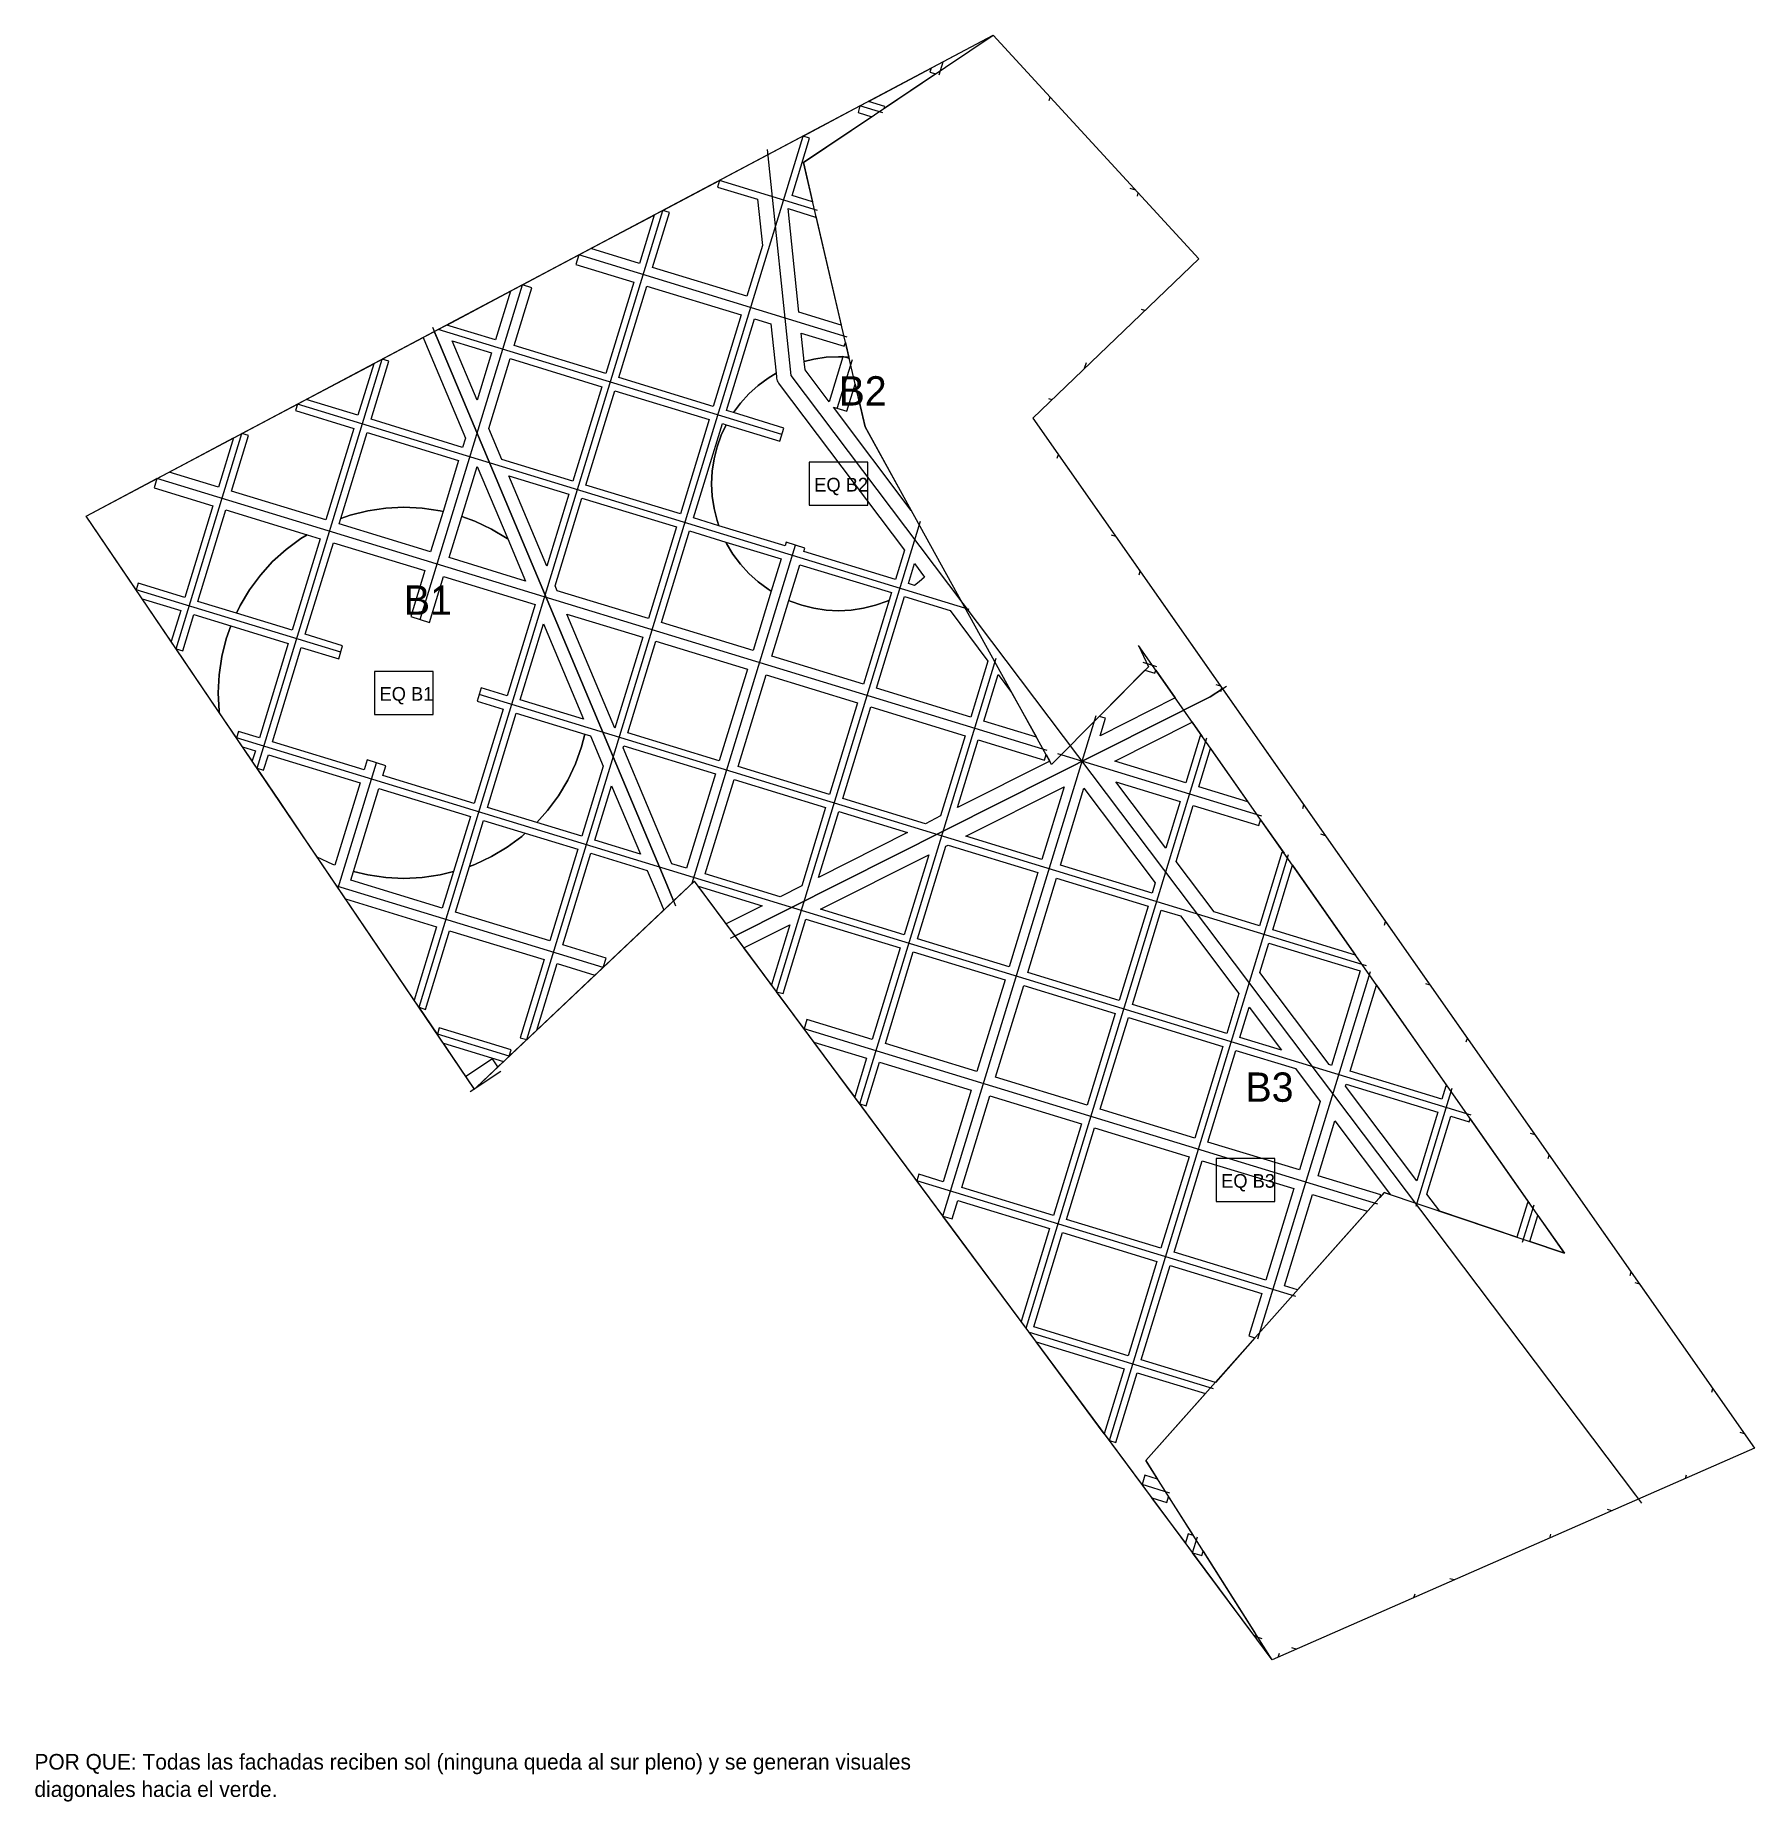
# Model space of a CAD drawing. Header units: metres. Extents: x 3873 to 16340, y -5213 to 3289.
# Drawn here: x 6581 to 8340, y -3113 to -1305 of the extents above; entities that cross this region are included whole.
import ezdxf

# ---------------------------------------------------------------- set-up
doc = ezdxf.new("R2010")
doc.units = ezdxf.units.M
for name, color, linetype, lineweight, plot in [('EQUIPAMIENTO', 5, 'Continuous', 0, False), ('LIMITE-INTERVENCION', 30, 'Continuous', 0, False), ('MANZANAS-PROPUESTAS', 33, 'Continuous', 0, False), ('SECTORES', 1, 'Continuous', 0, False), ('TEXTO', 7, 'Continuous', 0, False), ('VERDE-OBLIGATORIO', 3, 'Continuous', 0, False), ('VERDE-PROPUESTO', 82, 'Continuous', 0, False), ('VIA-BOULEVARD', 30, 'Continuous', 0, False), ('VIA-PRIMARIA', 1, 'Continuous', 0, False), ('VIA-SECUNDARIA', 8, 'Continuous', 0, False), ('VIA-TERCIARIA', 9, 'Continuous', 0, False)]:
    doc.layers.add(name, color=color, linetype=linetype, lineweight=lineweight, plot=plot)

msp = doc.modelspace()

# ---------------------------------------------------------------- texts
at = {"layer": 'EQUIPAMIENTO'}
for s, p in [('EQ B2', (7377.8, -1771.9)), ('EQ B1', (6933, -1986)), ('EQ B3', (7794.1, -2484.5))]:
    msp.add_text(s, height=14, dxfattribs=at).set_placement(p)
at = {"layer": 'SECTORES'}
for s, p in [('B2', (7402.8, -1683.9)), ('B1', (6958, -1898)), ('B3', (7819.1, -2396.5))]:
    msp.add_text(s, height=30, dxfattribs=at).set_placement(p)
at = {"layer": 'TEXTO'}
for s, p in [('POR QUE: Todas las fachadas reciben sol (ninguna queda al sur pleno) y se generan visuales', (6580, -3080)), ('diagonales hacia el verde.', (6580, -3108))]:
    msp.add_text(s, height=16, dxfattribs=at).set_placement(p)

# ---------------------------------------------------------------- linework, layer by layer
at = {"layer": 'EQUIPAMIENTO'}
for points in [[(7372.8, -1785.9), (7432.8, -1785.9), (7432.8, -1741.9), (7372.8, -1741.9), (7372.8, -1785.9)], [(6928, -2000), (6988, -2000), (6988, -1956), (6928, -1956), (6928, -2000)], [(7789.1, -2498.5), (7849.1, -2498.5), (7849.1, -2454.5), (7789.1, -2454.5), (7789.1, -2498.5)]]:
    msp.add_lwpolyline(points, close=True, dxfattribs=at)
at = {"layer": 'LIMITE-INTERVENCION'}
msp.add_lwpolyline([(6633, -1797), (7561, -1305), (7771.2, -1533.6), (7601.5, -1696.8), (8340, -2751), (7846.2, -2967.6), (7255.3, -2170.6), (7030.2, -2383.5), (6633, -1797)], close=True, dxfattribs=at)
at = {"layer": 'MANZANAS-PROPUESTAS'}
for points in [[(7450, -1377.7), (7433.4, -1372.6), (7497.5, -1338.7), (7496.2, -1342.7), (7502.1, -1344.5), (7449.3, -1379.9), (7450, -1377.7)], [(7422.6, -1384), (7436.8, -1388.3), (7366.7, -1435.3), (7376.1, -1475.4), (7355.1, -1469), (7373.1, -1410.2), (7366.4, -1408.2), (7424.6, -1377.3), (7422.6, -1384)], [(7278.7, -1460.3), (7319.9, -1472.8), (7324.9, -1520.1), (7309, -1572), (7212.4, -1542.5), (7229.6, -1486.3), (7222.9, -1484.3), (7280.8, -1453.6), (7278.7, -1460.3)], [(7362.2, -1588.3), (7351, -1482.4), (7351.1, -1482.4), (7379.2, -1491), (7379.5, -1490), (7405.5, -1601.5), (7362.2, -1588.3)], [(7199, -1538.4), (7149.4, -1523.2), (7214.2, -1488.9), (7199, -1538.4)], [(7134, -1539.4), (7193.2, -1557.5), (7164.5, -1651.2), (7070.8, -1622.6), (7088.9, -1563.3), (7079.4, -1560.3), (7136.9, -1529.8), (7134, -1539.4)], [(7051.7, -1616.7), (7001.8, -1601.5), (7066.9, -1567), (7051.7, -1616.7)], [(7206.6, -1561.6), (7303.2, -1591.1), (7274.5, -1684.8), (7177.9, -1655.3), (7206.6, -1561.6)], [(7316.6, -1595.2), (7333.3, -1600.3), (7338.7, -1650.9), (7330.6, -1655.8), (7320.3, -1663.4), (7310.9, -1671.9), (7302.3, -1681.4), (7295.1, -1691.1), (7287.9, -1688.9), (7316.6, -1595.2)], [(6980, -1620.1), (7020.9, -1717.3), (7018.1, -1726.7), (6924.4, -1698), (6942.6, -1638.5), (6935.9, -1636.4), (6977.6, -1614.3), (6980, -1620.1)], [(7007.3, -1617.8), (7047.6, -1630.1), (7032.8, -1678.5), (7007.3, -1617.8)], [(7407.2, -1633.8), (7407.2, -1634.1), (7402.8, -1633.9), (7390.1, -1634.5), (7377.5, -1636.4), (7367.6, -1638.8), (7364.5, -1609.9), (7408.5, -1623.3), (7409.7, -1619.5), (7413.2, -1634.4), (7408.2, -1634.1), (7407.2, -1633.8)], [(6911, -1693.9), (6858, -1677.7), (6927.1, -1641.1), (6911, -1693.9)], [(7044.9, -1707.3), (7066.7, -1635.9), (7160.4, -1664.6), (7130.9, -1761.2), (7058.2, -1739), (7044.9, -1707.3)], [(7173.8, -1668.7), (7270.4, -1698.2), (7240.9, -1794.8), (7144.3, -1765.3), (7173.8, -1668.7)], [(6847.2, -1689.1), (6906.9, -1707.3), (6878.2, -1801), (6781.6, -1771.5), (6799, -1714.6), (6792.3, -1712.5), (6849.2, -1682.4), (6847.2, -1689.1)], [(6768.2, -1767.4), (6717.8, -1752), (6783.6, -1717.1), (6768.2, -1767.4)], [(7014, -1740.1), (6998, -1792.4), (6995.1, -1791.6), (6976.6, -1788.9), (6958, -1788), (6939.4, -1788.9), (6921, -1791.6), (6902.9, -1796.2), (6893.3, -1799.6), (6920.3, -1711.4), (7014, -1740.1)], [(7254.3, -1798.9), (7283.8, -1702.3), (7287.7, -1703.5), (7282.7, -1714.1), (7278.4, -1726.1), (7275.3, -1738.5), (7273.4, -1751.1), (7272.8, -1763.9), (7273.4, -1776.6), (7275.3, -1789.2), (7278.4, -1801.6), (7280.3, -1806.9), (7254.3, -1798.9)], [(7033, -1746.2), (7064.3, -1820.5), (7063.6, -1820), (7047.6, -1810.4), (7030.7, -1802.4), (7017.3, -1797.6), (7033, -1746.2)], [(6702.4, -1768.2), (6762.4, -1786.6), (6733.7, -1880.3), (6686.1, -1865.7), (6684.1, -1872.4), (6633, -1797), (6705.3, -1758.6), (6702.4, -1768.2)], [(7126.8, -1774.6), (7104.2, -1848.4), (7065.3, -1755.8), (7126.8, -1774.6)], [(7208.1, -1901.9), (7114.7, -1873.4), (7112.7, -1868.6), (7140.2, -1778.7), (7236.8, -1808.2), (7208.1, -1901.9)], [(6747.1, -1884.4), (6775.8, -1790.6), (6859, -1816.1), (6852.5, -1820), (6837.5, -1831.1), (6823.7, -1843.6), (6811.1, -1857.4), (6800, -1872.4), (6790.5, -1888.4), (6786.7, -1896.4), (6747.1, -1884.4)], [(7287.5, -1823.7), (7288.2, -1825.1), (7294.7, -1836.1), (7302.3, -1846.3), (7310.9, -1855.8), (7320.3, -1864.3), (7330.6, -1871.9), (7333.8, -1873.9), (7315.2, -1934.7), (7221.5, -1906), (7250.2, -1812.3), (7287.5, -1823.7)], [(7516.8, -1893.8), (7555.6, -1945.4), (7538.1, -2002.8), (7441.5, -1973.3), (7470.1, -1879.5), (7516.8, -1893.8)], [(6729.6, -1893.7), (6719.9, -1925.4), (6690.3, -1881.6), (6729.6, -1893.7)], [(6731.7, -1934.9), (6743, -1897.8), (6781, -1909.4), (6776.2, -1922.8), (6771.7, -1940.9), (6768.9, -1959.4), (6768, -1978), (6768.9, -1996.6), (6769.1, -1998), (6725, -1932.8), (6731.7, -1934.9)], [(7173.9, -2014), (7124.8, -1897.3), (7202.3, -1921), (7173.9, -2014)], [(7428.1, -1969.2), (7334.4, -1940.5), (7351.8, -1883.4), (7353.1, -1884), (7365.1, -1888.3), (7377.5, -1891.4), (7390.1, -1893.2), (7402.8, -1893.9), (7415.6, -1893.2), (7428.2, -1891.4), (7440.5, -1888.3), (7452.6, -1884), (7454.4, -1883.1), (7428.1, -1969.2)], [(7280.7, -2047.5), (7187, -2018.9), (7215.7, -1925.1), (7309.4, -1953.8), (7280.7, -2047.5)], [(7393.6, -2082), (7299.9, -2053.4), (7328.5, -1959.6), (7422.2, -1988.3), (7393.6, -2082)], [(7566, -1959.2), (7579.8, -1977.5), (7605.1, -2023.3), (7551.5, -2006.9), (7566, -1959.2)], [(7670.2, -2022), (7675.7, -2004), (7669.4, -2002), (7716.2, -1954.8), (7726.4, -1957.9), (7727.3, -1954.8), (7747.2, -1983.2), (7670.2, -2022)], [(7407, -2086.1), (7435.6, -1992.4), (7532.2, -2021.9), (7507.1, -2104), (7491.5, -2111.9), (7407, -2086.1)], [(7140, -2124.7), (7093.9, -2110.6), (7104.9, -2098.5), (7116, -2083.5), (7125.6, -2067.5), (7133.6, -2050.7), (7139.8, -2033.1), (7143.1, -2020.1), (7148.9, -2021.8), (7162, -2052.9), (7140, -2124.7)], [(7772.7, -2021.9), (7758, -2070), (7685.5, -2047.9), (7764.6, -2008.1), (7774.8, -2022.6), (7772.7, -2021.9)], [(7247.1, -2157.5), (7232.2, -2152.9), (7182.3, -2034.2), (7182.9, -2032.2), (7276.7, -2060.9), (7247.1, -2157.5)], [(7615, -2041.1), (7618.7, -2047.9), (7524.4, -2095.3), (7545.6, -2026), (7613.3, -2046.7), (7615, -2041.1)], [(7771.4, -2074.1), (7783.4, -2034.9), (7821.6, -2089.5), (7771.4, -2074.1)], [(7199.9, -2143), (7153.4, -2128.8), (7170.5, -2073.1), (7199.9, -2143)], [(7365, -2175.6), (7342.8, -2186.7), (7266.3, -2163.3), (7295.8, -2066.7), (7389.5, -2095.4), (7365, -2175.6)], [(7533, -2124.6), (7633.4, -2074.1), (7610.7, -2148.4), (7533, -2124.6)], [(7629.8, -2154.2), (7653.8, -2075.6), (7726.7, -2172.3), (7723.5, -2182.9), (7629.8, -2154.2)], [(7737.6, -2136.9), (7686.5, -2069.1), (7752.2, -2089.2), (7737.6, -2136.9)], [(7856.4, -2141.4), (7833.5, -2216.5), (7786.9, -2202.2), (7748, -2150.7), (7765.6, -2093.2), (7832.7, -2113.8), (7834.5, -2107.9), (7858.5, -2142.1), (7856.4, -2141.4)], [(7473.4, -2121), (7382.3, -2166.9), (7402.9, -2099.5), (7473.4, -2121)], [(7025, -2155.6), (7030.7, -2153.5), (7047.6, -2145.5), (7063.6, -2136), (7078.6, -2124.9), (7082.1, -2121.7), (7135.9, -2138.1), (7107.3, -2231.8), (7010.7, -2202.3), (7025, -2155.6)], [(7164.8, -2249.4), (7120.7, -2235.9), (7149.3, -2142.2), (7206.9, -2159.8), (7215, -2179), (7223.8, -2200.4), (7161.9, -2259), (7164.8, -2249.4)], [(7384.3, -2199.4), (7495, -2143.7), (7469.9, -2225.6), (7384.3, -2199.4)], [(7606.6, -2161.8), (7577.1, -2258.3), (7483.3, -2229.7), (7512.3, -2135), (7514.9, -2133.7), (7606.6, -2161.8)], [(6906.3, -2160.7), (6921, -2164.3), (6939.4, -2167.1), (6958, -2168), (6976.6, -2167.1), (6995.1, -2164.3), (7008.7, -2160.9), (6997.3, -2198.2), (6903.6, -2169.6), (6906.3, -2160.7)], [(7719.4, -2196.3), (7689.9, -2292.8), (7596.2, -2264.2), (7625.7, -2167.6), (7719.4, -2196.3)], [(7846.9, -2220.6), (7867.1, -2154.4), (7931.6, -2246.5), (7846.9, -2220.6)], [(7324.7, -2195.8), (7287.8, -2214.4), (7259.2, -2175.8), (7324.7, -2195.8)], [(6991.5, -2217.3), (6968.5, -2292.4), (6898.4, -2188.9), (6991.5, -2217.3)], [(7752.4, -2206.3), (7812.3, -2285.8), (7799.9, -2326.5), (7703.3, -2296.9), (7732.8, -2200.4), (7752.4, -2206.3)], [(7067.8, -2343.2), (6994.2, -2320.7), (6992.2, -2327.4), (6973.5, -2299.8), (6980.2, -2301.9), (7004.8, -2221.4), (7101.4, -2251), (7077, -2330.9), (7083.7, -2332.9), (7065.8, -2349.9), (7067.8, -2343.2)], [(7352.9, -2215.3), (7334, -2276.8), (7305.9, -2238.9), (7352.9, -2215.3)], [(7345.9, -2285.8), (7369.3, -2209.5), (7465.9, -2239), (7437.2, -2332.7), (7370.3, -2312.3), (7367.4, -2321.8), (7339.2, -2283.8), (7345.9, -2285.8)], [(7907, -2359.2), (7904.7, -2358.5), (7833.6, -2264.2), (7842.8, -2234), (7936.5, -2262.6), (7907, -2359.2)], [(7114.8, -2255.1), (7153.5, -2266.9), (7094, -2323.2), (7114.8, -2255.1)], [(7573, -2271.7), (7544.3, -2365.5), (7450.6, -2336.8), (7479.2, -2243.1), (7573, -2271.7)], [(7685.8, -2306.2), (7657.1, -2400), (7563.4, -2371.3), (7592.1, -2277.6), (7685.8, -2306.2)], [(8023.9, -2380.4), (8019.8, -2393.7), (7926.1, -2365.1), (7953, -2277), (8025.9, -2381.1), (8023.9, -2380.4)], [(7795.8, -2339.9), (7767.1, -2433.6), (7670.5, -2404), (7699.2, -2310.3), (7795.8, -2339.9)], [(7813.3, -2330.6), (7822.7, -2299.6), (7855.9, -2343.6), (7813.3, -2330.6)], [(7048.7, -2352.5), (7021.5, -2370.7), (6998.4, -2336.6), (7059.9, -2355.4), (7054.2, -2360.8), (7048.7, -2352.5)], [(7431.4, -2351.8), (7419.2, -2391.6), (7377.5, -2335.4), (7431.4, -2351.8)], [(7874.2, -2466.3), (7780.5, -2437.7), (7809.2, -2344), (7870.2, -2362.6), (7895.6, -2396.3), (7874.2, -2466.3)], [(7431.1, -2400.7), (7444.7, -2355.9), (7538.5, -2384.6), (7509.8, -2478.3), (7484.8, -2470.6), (7482.7, -2477.3), (7424.4, -2398.6), (7431.1, -2400.7)], [(7994.3, -2477.3), (7921.3, -2380.6), (7922, -2378.5), (8015.7, -2407.1), (7994.3, -2477.3)], [(7651.3, -2419.1), (7622.6, -2512.8), (7528.9, -2484.1), (7557.6, -2390.4), (7651.3, -2419.1)], [(7957.4, -2491.7), (7893.4, -2472.2), (7910.5, -2416.1), (7967.4, -2491.6), (7961, -2489.4), (7956.5, -2494.4), (7957.4, -2491.7)], [(8004.7, -2491.1), (8029.1, -2411.2), (8048, -2417), (8048.9, -2413.9), (8109.6, -2500.6), (8107.6, -2500), (8096.8, -2535.1), (8017.8, -2508.5), (8004.7, -2491.1)], [(7761.3, -2452.7), (7732.6, -2546.4), (7636, -2516.9), (7664.7, -2423.2), (7761.3, -2452.7)], [(7839.7, -2579.2), (7746, -2550.5), (7774.7, -2456.8), (7868.4, -2485.4), (7839.7, -2579.2)], [(7858.9, -2585), (7887.5, -2491.3), (7944, -2508.6), (7872.3, -2589.1), (7858.9, -2585)], [(7519.1, -2516.4), (7524.8, -2497.5), (7618.6, -2526.2), (7589.5, -2621.3), (7509.5, -2513.5), (7519.1, -2516.4)], [(7631.9, -2530.3), (7728.5, -2559.8), (7699, -2656.4), (7602.4, -2626.9), (7631.9, -2530.3)], [(8118.3, -2512.9), (8145.3, -2551.5), (8110.1, -2539.6), (8118.3, -2512.9)], [(7712.4, -2660.5), (7741.9, -2563.9), (7835.6, -2592.6), (7822.3, -2636.2), (7828.7, -2638.2), (7788.2, -2683.7), (7712.4, -2660.5)], [(7694.9, -2669.8), (7674.6, -2736.2), (7605, -2642.3), (7694.9, -2669.8)], [(7716.2, -2778.8), (7713.3, -2788.3), (7679.8, -2743.2), (7686.5, -2745.2), (7708.3, -2673.9), (7778, -2695.2), (7717, -2763.8), (7729, -2782.7), (7716.2, -2778.8)], [(7760.4, -2838.8), (7757.5, -2848), (7723.3, -2801.9), (7738.7, -2806.6), (7740.4, -2800.8), (7765.5, -2840.3), (7760.4, -2838.8)], [(7828.6, -2943.8), (7764.9, -2858), (7774.5, -2860.9), (7775.8, -2856.6), (7829.4, -2941.1), (7828.6, -2943.8)]]:
    msp.add_lwpolyline(points, close=True, dxfattribs=at)
at = {"layer": 'SECTORES'}
for points in [[(6989.1, -1608.2), (7561, -1305), (7771.2, -1533.6), (7601.5, -1696.8), (7795.5, -1973.7), (7783, -1982), (7296.9, -2226.6), (7255.3, -2170.6), (7233.9, -2190.8), (7227, -2174), (6992, -1615), (6989.1, -1608.2)], [(7030.2, -2383.5), (7030, -2383.1), (6633, -1797), (6989.1, -1608.2), (6992, -1615), (7227, -2174), (7233.9, -2190.8), (7032.1, -2381.7), (7030.2, -2383.5)], [(7795.5, -1973.7), (8340, -2751), (7846.2, -2967.6), (7296.9, -2226.6), (7783, -1982), (7795.5, -1973.7)]]:
    msp.add_lwpolyline(points, close=True, dxfattribs=at)
at = {"layer": 'VERDE-OBLIGATORIO'}
msp.add_lwpolyline([(8145.3, -2551.5), (7709.6, -1929.5), (7719.7, -1951.3), (7620.6, -2051.3), (7429.8, -1705.7), (7366.7, -1435.3), (7561, -1305), (7771.2, -1533.6), (7601.5, -1696.8), (8340, -2751), (7846.2, -2967.6), (7717, -2763.8), (7961, -2489.4), (8145.3, -2551.5)], close=True, dxfattribs=at)
at = {"layer": 'VERDE-PROPUESTO'}
for points in [[(7390.1, -1634.5), (7402.8, -1633.9), (7407.2, -1634.1), (7393.1, -1680), (7368.5, -1647.3), (7367.6, -1638.8), (7377.5, -1636.4), (7390.1, -1634.5)], [(7408.2, -1634.1), (7413.2, -1634.4), (7413.5, -1635.7), (7408.2, -1634.1)], [(7275.3, -1789.2), (7273.4, -1776.6), (7272.8, -1763.9), (7273.4, -1751.1), (7275.3, -1738.5), (7278.4, -1726.1), (7282.7, -1714.1), (7287.7, -1703.5), (7342.5, -1720.3), (7346.6, -1706.9), (7295.1, -1691.1), (7302.3, -1681.4), (7310.9, -1671.9), (7320.3, -1663.4), (7330.6, -1655.8), (7338.7, -1650.9), (7339.1, -1654.6), (7339.3, -1655.9), (7339.6, -1657.2), (7340, -1658.5), (7340.6, -1659.7), (7341.3, -1660.9), (7342, -1662), (7470.1, -1831.9), (7460.8, -1862.1), (7367.1, -1833.4), (7368.2, -1829.8), (7349.1, -1823.9), (7348, -1827.6), (7280.3, -1806.9), (7278.4, -1801.6), (7275.3, -1789.2)], [(7397.4, -1685.7), (7411, -1689.8), (7419.6, -1661.9), (7429.8, -1705.7), (7477.1, -1791.3), (7397.4, -1685.7)], [(6921, -1791.6), (6939.4, -1788.9), (6958, -1788), (6976.6, -1788.9), (6995.1, -1791.6), (6998, -1792.4), (6985.3, -1833.8), (6891.6, -1805.1), (6893.3, -1799.6), (6902.9, -1796.2), (6921, -1791.6)], [(7047.6, -1810.4), (7063.6, -1820), (7064.3, -1820.5), (7082.3, -1863.5), (7004.4, -1839.6), (7017.3, -1797.6), (7030.7, -1802.4), (7047.6, -1810.4)], [(6800, -1872.4), (6811.1, -1857.4), (6823.7, -1843.6), (6837.5, -1831.1), (6852.5, -1820), (6859, -1816.1), (6872.4, -1820.2), (6843.7, -1913.9), (6786.7, -1896.4), (6790.5, -1888.4), (6800, -1872.4)], [(6917.2, -2056.6), (6823.5, -2028), (6853, -1931.4), (6891.3, -1943.1), (6895.3, -1929.7), (6857.1, -1918), (6885.8, -1824.3), (6979.5, -1852.9), (6965.1, -1899.9), (6984.2, -1905.8), (6998.6, -1858.8), (7092.3, -1887.4), (7063.7, -1981.1), (7037, -1973), (7032.9, -1986.4), (7059.6, -1994.5), (7030, -2091.1), (6936.3, -2062.5), (6939.4, -2052.5), (6920.3, -2046.6), (6917.2, -2056.6)], [(7320.3, -1864.3), (7310.9, -1855.8), (7302.3, -1846.3), (7294.7, -1836.1), (7288.2, -1825.1), (7287.5, -1823.7), (7343.9, -1840.9), (7333.8, -1873.9), (7330.6, -1871.9), (7320.3, -1864.3)], [(7440.5, -1888.3), (7428.2, -1891.4), (7415.6, -1893.2), (7402.8, -1893.9), (7390.1, -1893.2), (7377.5, -1891.4), (7365.1, -1888.3), (7353.1, -1884), (7351.8, -1883.4), (7363, -1846.8), (7456.7, -1875.4), (7454.4, -1883.1), (7452.6, -1884), (7440.5, -1888.3)], [(7480.3, -1868), (7474.2, -1866.1), (7480.5, -1845.7), (7490.8, -1859.4), (7485.3, -1864.3), (7480.3, -1868)], [(6768.9, -1996.6), (6768, -1978), (6768.9, -1959.4), (6771.7, -1940.9), (6776.2, -1922.8), (6781, -1909.4), (6839.6, -1927.3), (6810.1, -2023.9), (6788.8, -2017.4), (6786.8, -2024.1), (6769.1, -1998), (6768.9, -1996.6)], [(7141.9, -2005), (7077.1, -1985.2), (7100.8, -1907.4), (7141.9, -2005)], [(7116, -2083.5), (7104.9, -2098.5), (7093.9, -2110.6), (7043.4, -2095.2), (7073, -1998.6), (7143.1, -2020.1), (7139.8, -2033.1), (7133.6, -2050.7), (7125.6, -2067.5), (7116, -2083.5)], [(6806, -2037.3), (6802.8, -2047.7), (6793, -2033.3), (6806, -2037.3)], [(6869.3, -2146), (6830.9, -2089.1), (6807.8, -2055.2), (6814.5, -2057.2), (6819.4, -2041.3), (6913.1, -2070), (6887.4, -2154.2), (6885.3, -2153.5), (6869.3, -2146)], [(6976.6, -2167.1), (6958, -2168), (6939.4, -2167.1), (6921, -2164.3), (6906.3, -2160.7), (6932.2, -2075.8), (7026, -2104.5), (7008.7, -2160.9), (6995.1, -2164.3), (6976.6, -2167.1)], [(7063.6, -2136), (7047.6, -2145.5), (7030.7, -2153.5), (7025, -2155.6), (7039.3, -2108.6), (7082.1, -2121.7), (7078.6, -2124.9), (7063.6, -2136)]]:
    msp.add_lwpolyline(points, close=True, dxfattribs=at)
at = {"layer": 'VIA-BOULEVARD'}
msp.add_lwpolyline([(6987.1, -1603.6), (6992, -1615), (7227, -2174), (7235.9, -2195.8)], dxfattribs=at)
at = {"layer": 'VIA-PRIMARIA'}
for points in [[(7329.6, -1422), (7354, -1653), (8218, -2799), (8224.1, -2807.3)], [(7292.3, -2228.9), (7783, -1982), (7799.7, -1971)], [(7025.8, -2385.9), (7057.1, -2365)]]:
    msp.add_lwpolyline(points, dxfattribs=at)
at = {"layer": 'VIA-SECUNDARIA'}
for points in [[(7505.8, -1345.6), (7509.9, -1332.1)], [(7411.4, -1613.8), (7136.9, -1529.8)], [(6974.7, -1902.9), (7079.4, -1560.3)], [(7401.4, -1686.9), (7416.8, -1636.7)], [(7621.2, -1677.9), (7617.9, -1676.9)], [(7616.2, -2037.1), (6705.3, -1758.6)], [(7252.9, -2172.9), (7358.7, -1826.9)], [(7710.2, -1857.1), (7711.3, -1853.5)], [(7509.5, -2513.5), (7666.2, -2001.1)], [(7835.6, -2104.2), (7627.1, -2040.5)], [(6890.7, -2177.5), (6929.8, -2049.6)], [(7900.9, -2124.2), (7896.2, -2122.7)], [(7161.9, -2259), (6889.5, -2175.7)], [(7961.3, -2215.7), (7962.4, -2212)], [(7831.8, -2639.2), (7946.9, -2263)], [(7954.4, -2501.3), (7367.4, -2321.8)], [(8212.5, -2574.2), (8213.6, -2570.5)], [(8222.5, -2583.3), (8217.8, -2581.8)], [(7741.6, -2797), (7713.3, -2788.3)], [(7764.9, -2858), (7769.9, -2841.7)], [(8130.3, -2843), (8131.5, -2839.2)], [(8032.4, -2885.9), (8028, -2884.6)]]:
    msp.add_lwpolyline(points, dxfattribs=at)
at = {"layer": 'VIA-TERCIARIA'}
for points in [[(7618.1, -1371.6), (7619.1, -1368.2)], [(7448, -1384.4), (7424.6, -1377.3)], [(7083.7, -2332.9), (7366.4, -1408.2)], [(7381.2, -1484.3), (7280.8, -1453.6)], [(7706.8, -1463.6), (7701.1, -1461.8)], [(7708.4, -1469.7), (7709.4, -1466.4)], [(6973.5, -2299.8), (7222.9, -1484.3)], [(7716.1, -1586.6), (7712.8, -1585.6)], [(7344.6, -1713.6), (6993.1, -1606.1)], [(6807.8, -2055.2), (6935.9, -1636.4)], [(7654.5, -1645.8), (7656.3, -1639.9)], [(7536.3, -1892.5), (6849.2, -1682.4)], [(6725, -1932.8), (6792.3, -1712.5)], [(7626.4, -1737.6), (7627.6, -1734)], [(7339.2, -2283.8), (7486.5, -1802.1)], [(7686.5, -1818.1), (7681.8, -1816.7)], [(6893.3, -1936.4), (6684.1, -1872.4)], [(7424.4, -2398.6), (7563.9, -1942.3)], [(7728.4, -1951.2), (7714.3, -1946.9)], [(7793.7, -1971.1), (7789, -1969.7)], [(7942.8, -2257.2), (7034.9, -1979.7)], [(7793.9, -1976.7), (7795, -1973)], [(8050, -2410.3), (6786.8, -2024.1)], [(7594.7, -2628.3), (7779.4, -2024)], [(7877.6, -2096.2), (7878.7, -2092.5)], [(7679.8, -2743.2), (7863.1, -2143.5)], [(8008.1, -2277.2), (8003.4, -2275.8)], [(7065.8, -2349.9), (6992.2, -2327.4)], [(8045, -2335.2), (8046.2, -2331.5)], [(7993.6, -2503.5), (8030.6, -2382.5)], [(8115.3, -2430.2), (8110.6, -2428.8)], [(8128.8, -2454.7), (8129.9, -2451)], [(7870.4, -2595.9), (7482.7, -2477.3)], [(8102.6, -2540.2), (8114.3, -2502)], [(7786.3, -2690.4), (7598, -2632.8)], [(8296.2, -2693.7), (8297.3, -2690.1)], [(8329.7, -2736.3), (8325, -2734.9)], [(8269.2, -2782.1), (8270.3, -2778.3)], [(8194, -2815), (8189.6, -2813.7)], [(7991.4, -2903.9), (7992.6, -2900.1)], [(7836.2, -2946.2), (7828.6, -2943.8)], [(7852.5, -2964.8), (7853.7, -2961)], [(7870.9, -2956.8), (7866.5, -2955.4)]]:
    msp.add_lwpolyline(points, dxfattribs=at)

msp.set_redraw_order([(e.dxf.handle, doc.entitydb.next_handle()) for e in msp.query("TEXT MTEXT ATTDEF DIMENSION ARC_DIMENSION")])  # texts and dimensions are drawn at this point

doc.saveas('drawing.dxf')
